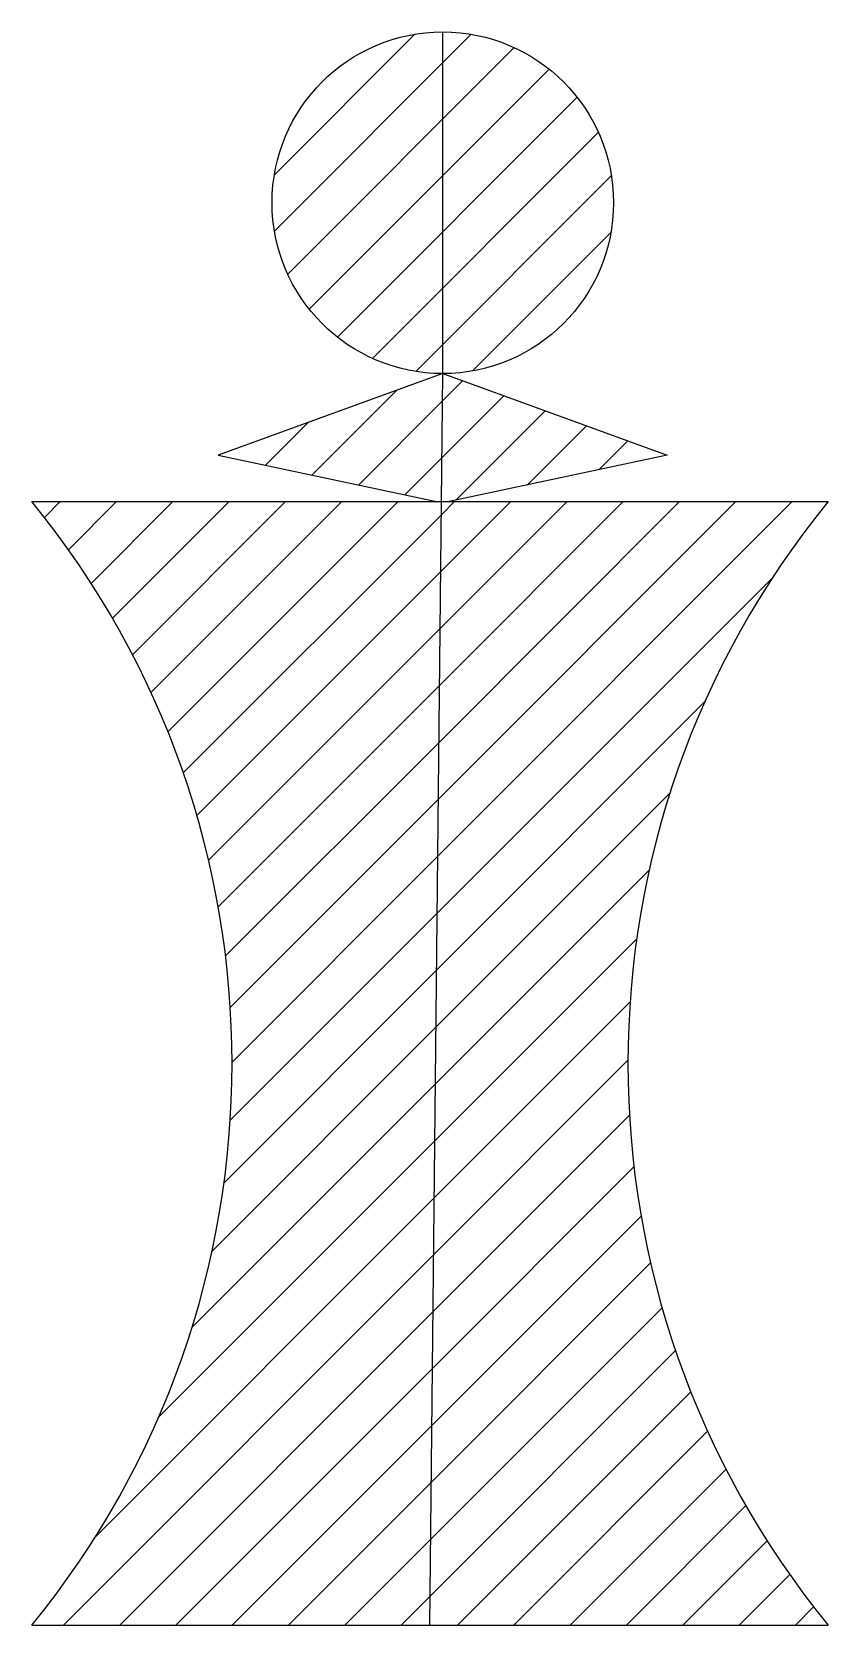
# Model space of a CAD drawing. Header units: centimetres. Extents: x -79 to 365, y -14 to 140.
# Drawn here: x 97.76 to 100.26, y 70.51 to 75.51 of the extents above; entities that cross this region are included whole.
import ezdxf

# ---------------------------------------------------------------- set-up
doc = ezdxf.new("R2010")
doc.units = ezdxf.units.CM
doc.header["$MEASUREMENT"] = 0

msp = doc.modelspace()

# ---------------------------------------------------------------- hatches: boundary and pattern name
at = {"true_color": 0xffffff}
h = msp.add_hatch(dxfattribs=at)
h.set_pattern_fill('ANSI31')
h.set_pattern_definition([(45, (-38.0346, -1.57537), (-0.08838835, 0.08838835), [])])
h.paths.add_polyline_path([(99.58977, 74.96911, 0.4142136), (99.05372, 75.50516), (99.05372, 74.43306, 0.4142136)])
h.paths.add_polyline_path([(99.05372, 75.50516, 0.4142136), (98.51767, 74.96911, 0.4142136), (99.05372, 74.43306)])

# ---------------------------------------------------------------- linework, layer by layer
for p, q in [((99.05372, 75.50516), (99.05372, 75.50536)), ((99.05372, 74.43306), (99.05372, 75.50516)), ((99.05372, 74.43306), (98.34895, 74.17655)), ((99.01358, 70.50535), (99.05372, 74.43306)), ((99.05372, 74.43306), (99.75849, 74.17655)), ((98.34895, 74.17655), (99.03365, 74.03115)), ((99.75849, 74.17655), (99.07379, 74.03115)), ((97.76356, 74.03115), (98.65116, 74.03115)), ((98.65116, 74.03115), (100.2636, 74.03115)), ((97.76356, 70.50535), (98.65116, 70.50535)), ((98.65116, 70.50535), (99.376, 70.50535)), ((99.376, 70.50535), (100.2636, 70.50535))]:
    msp.add_line(p, q)
at = {"color": 7, "linetype": 'Continuous', "true_color": 0xffffff}
for p, q in [((99.05284, 74.34734), (99.11592, 74.41042)), ((98.64286, 74.11413), (98.90918, 74.38045)), ((99.05102, 74.16873), (99.24553, 74.36325)), ((98.78867, 74.08317), (99.05284, 74.34734)), ((99.09464, 74.03558), (99.37513, 74.31608)), ((98.49705, 74.1451), (98.63124, 74.27929)), ((99.31907, 74.08324), (99.50474, 74.2689)), ((99.54351, 74.1309), (99.63434, 74.22173)), ((98.35123, 74.17606), (98.35331, 74.17813)), ((98.93449, 74.05221), (99.05102, 74.16873)), ((97.80316, 73.98154), (97.85277, 74.03115)), ((97.87857, 73.88018), (98.02955, 74.03115)), ((97.94984, 73.77467), (98.20633, 74.03115)), ((98.01686, 73.66491), (98.3831, 74.03115)), ((98.07948, 73.55075), (98.55988, 74.03115)), ((98.13752, 73.43201), (98.73666, 74.03115)), ((98.19074, 73.30846), (98.91343, 74.03115)), ((99.03824, 72.91852), (100.15087, 74.03115)), ((99.04006, 73.09712), (99.97409, 74.03115)), ((99.04189, 73.27573), (99.79732, 74.03115)), ((99.04372, 73.45433), (99.62054, 74.03115)), ((99.04554, 73.63293), (99.44376, 74.03115)), ((99.04737, 73.81153), (99.26699, 74.03115)), ((99.04919, 73.99013), (99.09021, 74.03115)), ((98.23887, 73.17981), (99.04919, 73.99013)), ((98.28154, 73.0457), (99.04737, 73.81153)), ((99.03641, 72.73992), (100.08864, 73.79215)), ((98.3183, 72.90569), (99.04554, 73.63293)), ((98.3486, 72.75922), (99.04372, 73.45433)), ((99.03459, 72.56132), (99.8767, 73.40343)), ((98.37171, 72.60555), (99.04189, 73.27573)), ((99.03276, 72.38272), (99.76754, 73.11749)), ((98.38667, 72.44373), (99.04006, 73.09712)), ((98.3922, 72.27248), (99.03824, 72.91852)), ((99.03094, 72.20412), (99.70183, 72.875)), ((98.3865, 72.09), (99.03641, 72.73992)), ((99.02911, 72.02551), (99.66248, 72.65887)), ((98.3669, 71.89363), (99.03459, 72.56132)), ((99.02729, 71.84691), (99.64165, 72.46127)), ((98.32922, 71.67917), (99.03276, 72.38272)), ((99.02546, 71.66831), (99.63497, 72.27782)), ((98.26599, 71.43916), (99.03094, 72.20412)), ((99.02364, 71.48971), (99.6397, 72.10577)), ((98.16131, 71.15771), (99.02911, 72.02551)), ((99.02181, 71.31111), (99.65397, 71.94327)), ((97.96321, 70.78283), (99.02729, 71.84691)), ((99.01999, 71.1325), (99.67648, 71.789)), ((97.8625, 70.50535), (99.02546, 71.66831)), ((99.01816, 70.9539), (99.70625, 71.64199)), ((99.01634, 70.7753), (99.74254, 71.5015)), ((98.03928, 70.50535), (99.02364, 71.48971)), ((99.01451, 70.5967), (99.78476, 71.36695)), ((98.21606, 70.50535), (99.02181, 71.31111)), ((99.09994, 70.50535), (99.83248, 71.23789)), ((98.39283, 70.50535), (99.01999, 71.1325)), ((99.27672, 70.50535), (99.88532, 71.11395)), ((98.56961, 70.50535), (99.01816, 70.9539)), ((99.45349, 70.50535), (99.94299, 70.99484)), ((99.63027, 70.50535), (100.00526, 70.88033)), ((98.74639, 70.50535), (99.01634, 70.7753)), ((99.80705, 70.50535), (100.07193, 70.77024)), ((99.98382, 70.50535), (100.14288, 70.6644)), ((98.92316, 70.50535), (99.01451, 70.5967)), ((100.1606, 70.50535), (100.21797, 70.56272))]:
    msp.add_line(p, q, dxfattribs=at)
msp.add_circle((99.05372, 74.96911), 0.53605)
for centre, start, end in [((95.60603, 72.26825), 320.74799, 39.25201), ((102.42113, 72.26825), 140.74799, 219.25201)]:
    msp.add_arc(centre, 2.78617, start, end)

doc.saveas('drawing.dxf')
